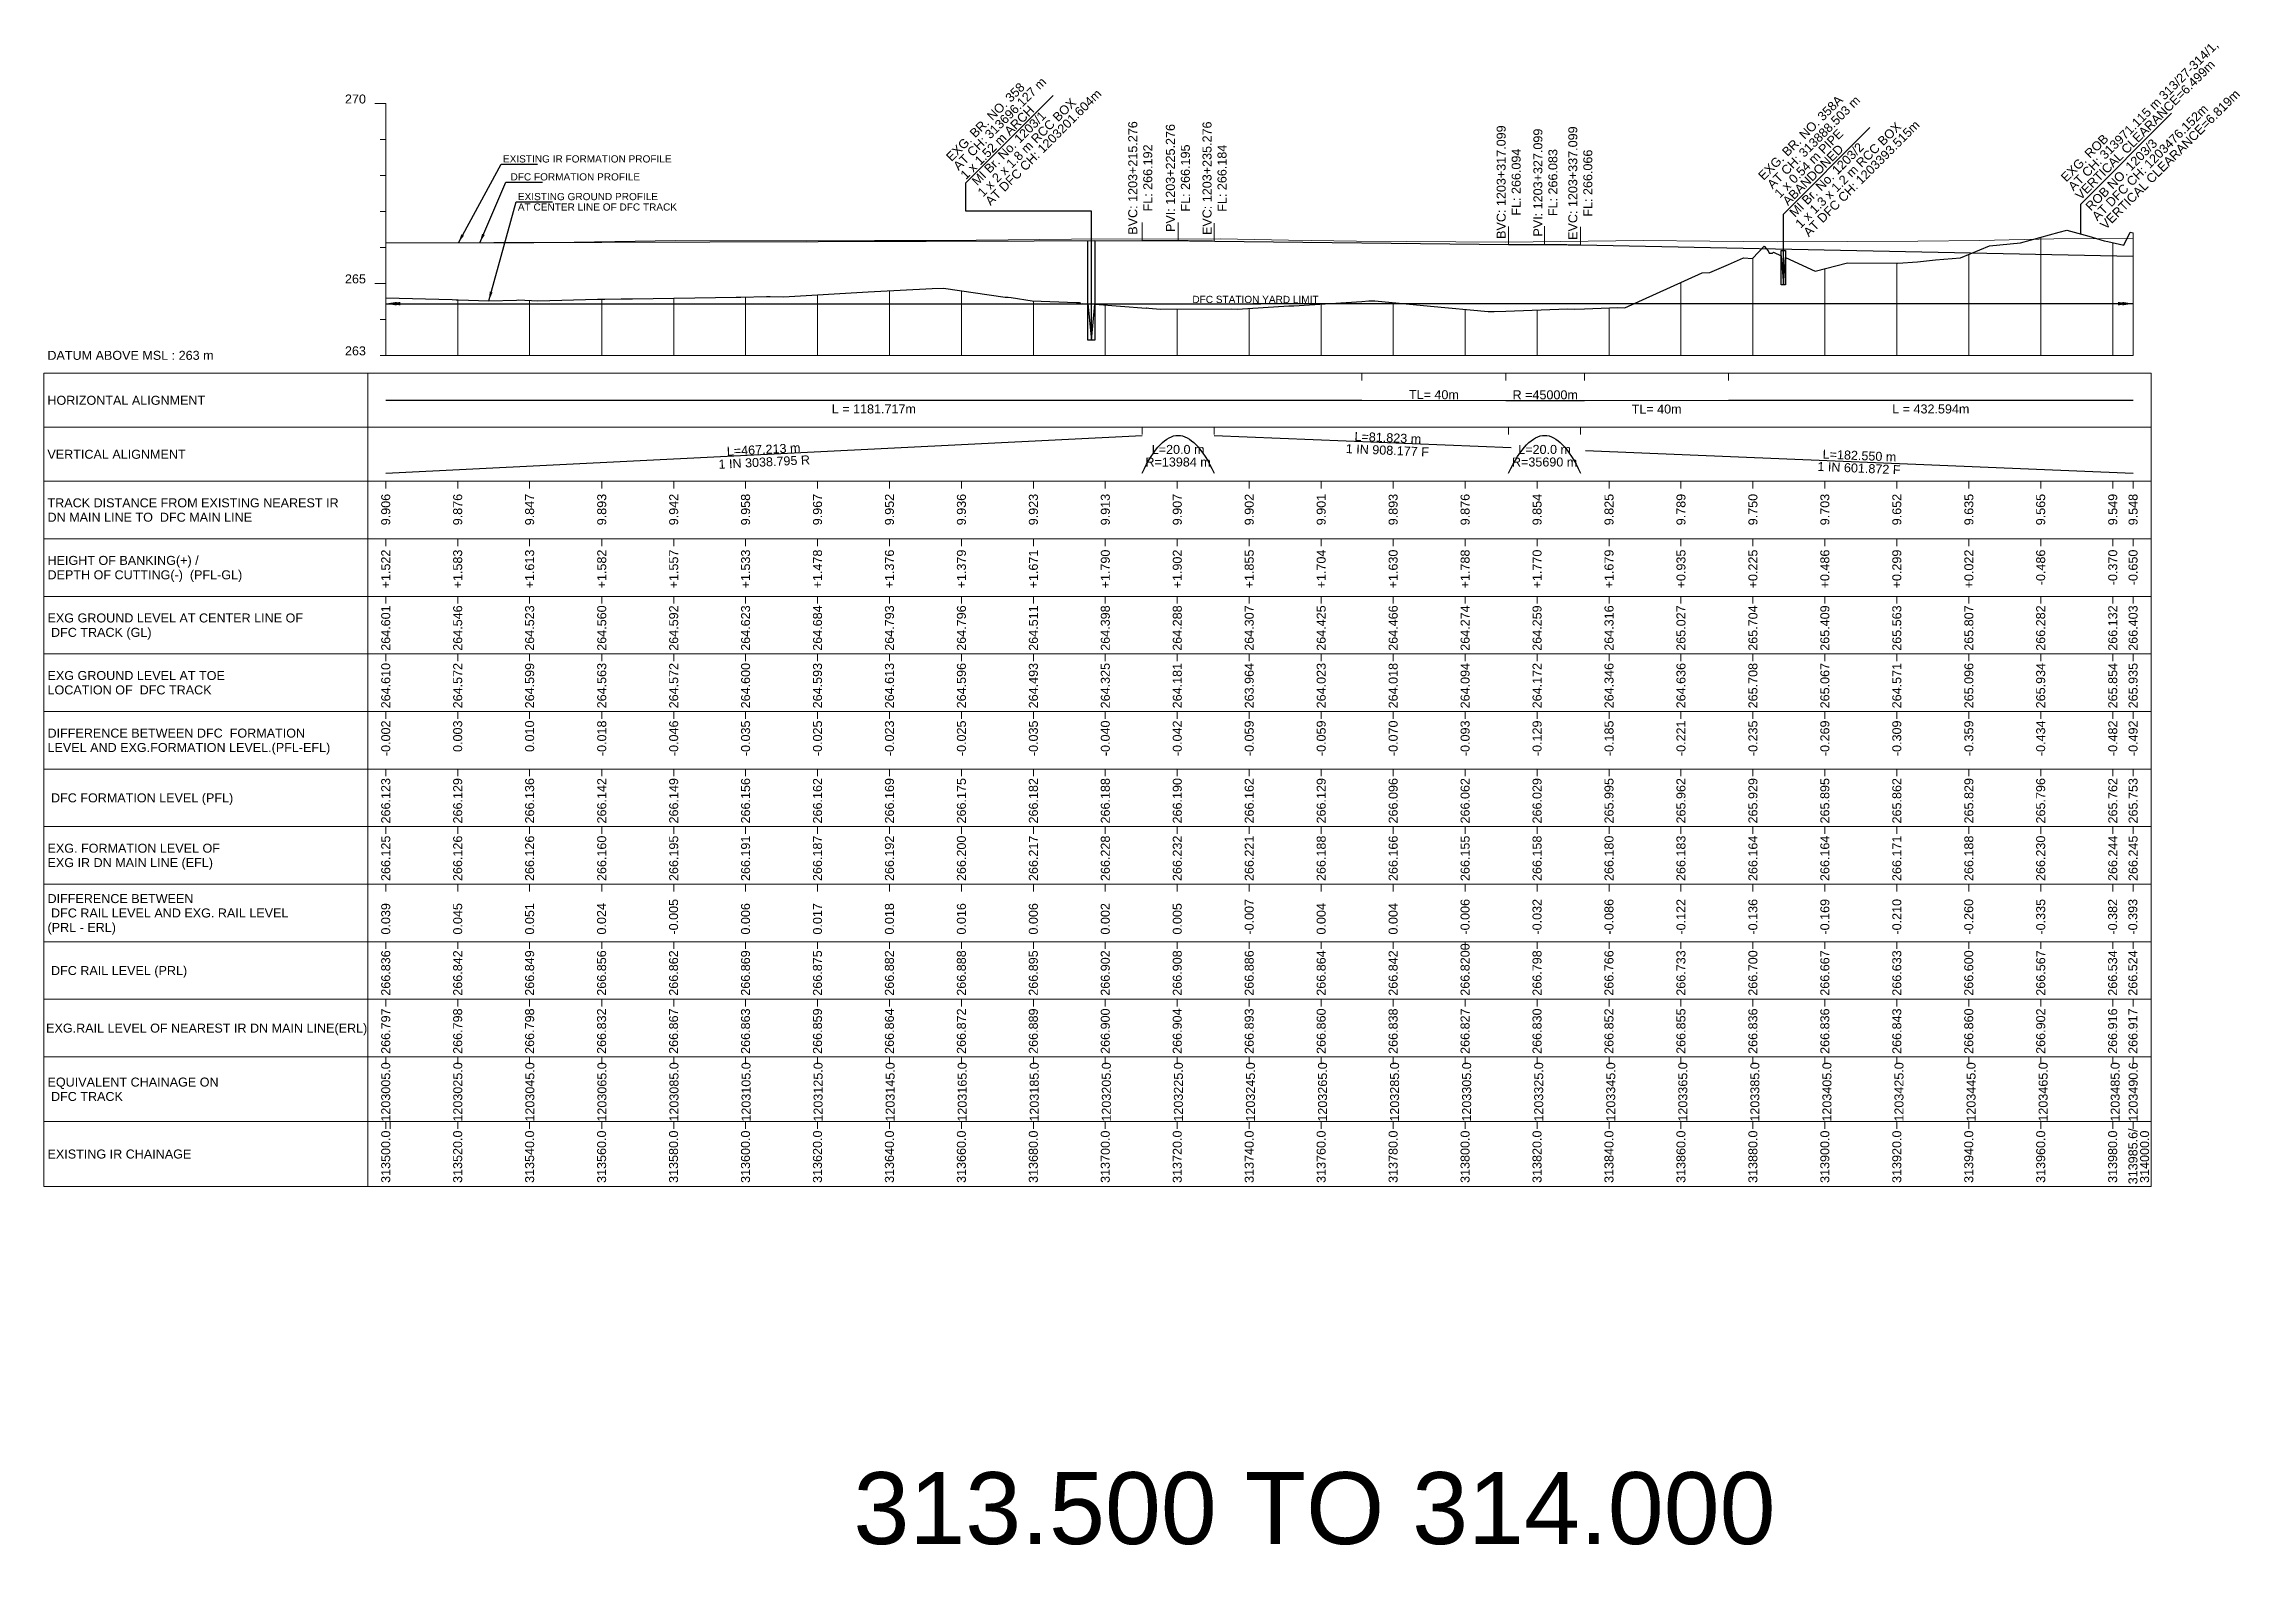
# Model space of a CAD drawing. Header units: metres. Extents: x 26905 to 33492, y -12340 to -11884.
# Drawn here: x 30905 to 31515, y -12340 to -11913 of the extents above; entities that cross this region are included whole.
import ezdxf
from ezdxf.enums import TextEntityAlignment as Align

# ---------------------------------------------------------------- set-up
doc = ezdxf.new("R2010")
doc.units = ezdxf.units.M
doc.header["$MEASUREMENT"] = 0
doc.layers.get('0').update_dxf_attribs({"lineweight": 0})
for name, color, linetype, lineweight in [('C-PROF-LABL-DG', 1, 'Continuous', 25), ('LS BRIDGE INDICATION', 10, 'Continuous', 30), ('LS BVC-PVI-EVC TEXT', 10, 'Continuous', 0), ('LS CUT FILL', 10, 'Continuous', 0), ('LS DATUM', 7, 'Continuous', 0), ('LS DATUM X', 7, 'Continuous', 0), ('LS DATUM Y', 7, 'Continuous', 0), ('LS DIFF. EXG.RL & PRO. RL', 10, 'Continuous', 0), ('LS DIFF. PFL & EFL', 10, 'Continuous', 0), ('LS EXG GL', 7, 'Continuous', 0), ('LS EXG IR CH', 7, 'Continuous', 0), ('LS EXG RL', 7, 'Continuous', 0), ('LS EXG. FL', 7, 'Continuous', 0), ('LS EXG. GL', 7, 'Continuous', 0), ('LS EXG. GL AT PRO. TOE', 7, 'Continuous', 0), ('LS EXG. IR CH', 7, 'Continuous', 0), ('LS EXG. RL', 7, 'Continuous', 0), ('LS FRAME', 7, 'Continuous', 0), ('LS PFL-EFL', 10, 'Continuous', 0), ('LS PRL-ERL', 10, 'Continuous', 0), ('LS PRO FL', 10, 'Continuous', 0), ('LS PRO. CUT & FILL', 10, 'Continuous', 0), ('LS PRO. DFCC CH', 10, 'Continuous', 0), ('LS PRO. FL', 10, 'Continuous', 0), ('LS PRO. RL', 10, 'Continuous', 0), ('LS PROFILE EXG FL', 7, 'Continuous', 25), ('LS PROFILE EXG GL', 7, 'Continuous', 30), ('LS PROFILE PRO FL', 1, 'Continuous', 30), ('LS TICKS', 7, 'Continuous', 0), ('LS TRACK CENTER', 10, 'Continuous', 0), ("LS TRACK CENTER's", 10, 'Continuous', 0), ('Profile Grid', 7, 'Continuous', 0)]:
    doc.layers.add(name, color=color, linetype=linetype, lineweight=lineweight)
for name, color, linetype in [("LS BRIDGE'S", 7, 'Continuous'), ('LS HORIZONTAL ALIGNMENT', 10, 'Continuous'), ("LS LC'S", 7, 'Continuous'), ('LS VERTICAL ALIGNMENT', 10, 'Continuous'), ('ref text', 3, 'Continuous'), ('STATION YARD LIMIT IN LS', 7, 'Continuous')]:
    doc.layers.add(name, color=color, linetype=linetype)
doc.styles.add('Arial', font='arial.ttf')
doc.styles.get("Standard").update_dxf_attribs({"font": 'arial.ttf'})
doc.styles.add('Style-Arial', font='arial.ttf')
doc.styles.add('StyleArial', font='arial.ttf')
doc.dimstyles.get("Standard").update_dxf_attribs({"dimtxt": 0.18, "dimasz": 0.18, "dimexe": 0.18, "dimexo": 0.0625, "dimgap": 0.09, "dimtad": 0, "dimtih": 1, "dimtoh": 1, "dimdec": 4, "dimzin": 0, "dimdsep": 46, "dimtxsty": 'Standard', "dimcen": 0.09, "dimadec": 0, "dimazin": 0, "dimtfac": 1, "dimtdec": 4, "dimtofl": 0, "dimtmove": 0, "dimatfit": 3, "dimfxl": 1, "dimtolj": 1, "dimtzin": 0, "dimarcsym": 0})

msp = doc.modelspace()

# ---------------------------------------------------------------- texts
at = {"layer": 'C-PROF-LABL-DG', "color": 1, "linetype": 'Continuous', "lineweight": 25, "char_height": 2.5, "attachment_point": 5, "rotation": 90, "style": 'Arial'}
for s, insert in [('BVC: 1203+215.276\\PFL: 266.192', (31209.74, -11950.7)), ('PVI: 1203+225.276\\PFL: 266.195', (31220.19, -11950.71)), ('EVC: 1203+235.276\\PFL: 266.184', (31230.38, -11950.78)), ('BVC: 1203+317.099\\PFL: 266.094', (31312.13, -11951.86)), ('PVI: 1203+327.099\\PFL: 266.083', (31322.34, -11951.99)), ('EVC: 1203+337.099\\PFL: 266.066', (31332.05, -11952.14))]:
    msp.add_mtext(s, dxfattribs=dict(at, insert=insert))
at = {"layer": "LS BRIDGE'S"}
for s, p in [('EXG. BR. NO. 358', (31157.25, -11946.31)), ('AT CH: 313696.127 m', (31159.25, -11948.81)), ('1 x 1.52 m ARCH', (31161.25, -11951.31)), ('EXG. BR. NO. 358A ', (31383, -11951.5)), ('AT CH: 313888.503 m', (31385.49, -11953.93)), ('1 x 0.54 m PIPE', (31387.49, -11956.43)), ('ABANDONED', (31389.78, -11958.56))]:
    msp.add_text(s, height=2.5, rotation=45, dxfattribs=at).set_placement(p)
at = {"layer": "LS BRIDGE'S", "color": 10}
for s, p in [('AT DFC CH: 1203201.604m', (31168.15, -11958.57)), (' MI Br. No. 1203/1', (31163.73, -11953.72)), ('1 x 2 x 1.8 m RCC BOX', (31166.03, -11956.12)), ('1 x 1.3 x 1.2 m RCC BOX', (31393.3, -11964.85)), ('AT DFC CH: 1203393.515m', (31395.56, -11967.23)), (' MI Br. No. 1203/2', (31391, -11962.45))]:
    msp.add_text(s, height=2.5, rotation=45, dxfattribs=at).set_placement(p)
at = {"layer": 'LS CUT FILL', "style": 'Style-Arial'}
for s, p in [('+1.522', (31000, -12054)), ('+1.583', (31020, -12054)), ('+1.613', (31040, -12054)), ('+1.582', (31060.04, -12054)), ('+1.557', (31080.04, -12054)), ('+1.533', (31100.02, -12054)), ('+1.478', (31120.01, -12054)), ('+1.376', (31140.01, -12054)), ('+1.379', (31160.01, -12054)), ('+1.671', (31180.01, -12054)), ('+1.790', (31200.01, -12054)), ('+1.902', (31220.01, -12054)), ('+1.855', (31240.01, -12054)), ('+1.704', (31260.01, -12054)), ('+1.630', (31280.01, -12054)), ('+1.788', (31300.01, -12054)), ('+1.770', (31320.01, -12054)), ('+1.679', (31340.01, -12054)), ('+0.935', (31360.01, -12054)), ('+0.225', (31380.01, -12054)), ('+0.486', (31400, -12054)), ('+0.299', (31420, -12054)), ('+0.022', (31440.03, -12054)), ('-0.486', (31459.99, -12054)), ('-0.370', (31480.03, -12054)), ('-0.650', (31485.67, -12054))]:
    msp.add_text(s, height=2.5, rotation=90, dxfattribs=at).set_placement(p, align=Align.MIDDLE_RIGHT)
at = {"layer": 'LS DATUM', "color": 7, "style": 'StyleArial'}
msp.add_text('DATUM ABOVE MSL : 263 m', height=2.5, rotation=0.00003, dxfattribs=at).set_placement((30905.97, -12000), align=Align.MIDDLE_LEFT)
at = {"layer": 'LS DATUM Y', "color": 7, "lineweight": 0, "style": 'Style-Arial'}
for s, p in [('270', (30994.5, -11930)), ('270', (30994.5, -11930)), ('265', (30994.5, -11980)), ('263', (30994.5, -12000))]:
    msp.add_text(s, height=2.5, dxfattribs=at).set_placement(p, align=Align.RIGHT)
at = {"layer": 'LS DIFF. EXG.RL & PRO. RL', "color": 10, "style": 'StyleArial'}
for s, p in [('DIFFERENCE BETWEEN ', (30906, -12151)), ('(PRL - ERL)', (30906, -12159)), (' DFC RAIL LEVEL AND EXG. RAIL LEVEL ', (30906, -12155))]:
    msp.add_text(s, height=2.5, rotation=0.00003, dxfattribs=at).set_placement(p, align=Align.MIDDLE_LEFT)
at = {"layer": 'LS DIFF. PFL & EFL', "color": 10, "style": 'StyleArial'}
for s, p in [('DIFFERENCE BETWEEN DFC  FORMATION ', (30906, -12105)), ('LEVEL AND EXG.FORMATION LEVEL.(PFL-EFL)', (30906, -12109))]:
    msp.add_text(s, height=2.5, rotation=0.00003, dxfattribs=at).set_placement(p, align=Align.MIDDLE_LEFT)
at = {"layer": 'LS EXG GL', "style": 'Style-Arial'}
for s, p in [('264.601', (31000, -12069.5)), ('264.546', (31020, -12069.5)), ('264.523', (31040, -12069.5)), ('264.560', (31060.04, -12069.5)), ('264.592', (31080.04, -12069.5)), ('264.623', (31100.02, -12069.5)), ('264.684', (31120.01, -12069.5)), ('264.793', (31140.01, -12069.5)), ('264.796', (31160.01, -12069.5)), ('264.511', (31180.01, -12069.5)), ('264.398', (31200.01, -12069.5)), ('264.288', (31220.01, -12069.5)), ('264.307', (31240.01, -12069.5)), ('264.425', (31260.01, -12069.5)), ('264.466', (31280.01, -12069.5)), ('264.274', (31300.01, -12069.5)), ('264.259', (31320.01, -12069.5)), ('264.316', (31340.01, -12069.5)), ('265.027', (31360.01, -12069.5)), ('265.704', (31380.01, -12069.5)), ('265.409', (31400, -12069.5)), ('265.563', (31420, -12069.5)), ('265.807', (31440.03, -12069.5)), ('266.282', (31459.99, -12069.5)), ('266.132', (31480.03, -12069.5)), ('266.403', (31485.67, -12069.5))]:
    msp.add_text(s, height=2.5, rotation=90, dxfattribs=at).set_placement(p, align=Align.MIDDLE_RIGHT)
at = {"layer": 'LS EXG IR CH', "lineweight": 0, "style": 'Style-Arial'}
for s, p in [('313500.0', (31000, -12215.47)), ('313520.0', (31020, -12215.47)), ('313540.0', (31040, -12215.47)), ('313560.0', (31060, -12215.47)), ('313580.0', (31080, -12215.47)), ('313600.0', (31100, -12215.47)), ('313620.0', (31120, -12215.47)), ('313640.0', (31140, -12215.47)), ('313660.0', (31160, -12215.47)), ('313680.0', (31180, -12215.47)), ('313700.0', (31200, -12215.47)), ('313720.0', (31220, -12215.47)), ('313740.0', (31240, -12215.47)), ('313760.0', (31260, -12215.47)), ('313780.0', (31280, -12215.47)), ('313800.0', (31300, -12215.47)), ('313820.0', (31320, -12215.47)), ('313840.0', (31340, -12215.47)), ('313860.0', (31360, -12215.47)), ('313880.0', (31380, -12215.47)), ('313900.0', (31400, -12215.47)), ('313920.0', (31420, -12215.47)), ('313940.0', (31440, -12215.47)), ('313960.0', (31460, -12215.47)), ('313980.0', (31480, -12215.47)), ('313985.6/', (31485.64, -12214.88)), ('314000.0', (31488.87, -12215.47))]:
    msp.add_text(s, height=2.5, rotation=90, dxfattribs=at).set_placement(p, align=Align.MIDDLE_RIGHT)
at = {"layer": 'LS EXG RL', "style": 'Style-Arial'}
for s, p in [('266.797', (31000, -12181.54)), ('266.798', (31020, -12181.54)), ('266.798', (31040, -12181.54)), ('266.832', (31060, -12181.54)), ('266.867', (31080, -12181.54)), ('266.863', (31100, -12181.54)), ('266.859', (31120, -12181.54)), ('266.864', (31140, -12181.54)), ('266.872', (31160, -12181.54)), ('266.889', (31180, -12181.54)), ('266.900', (31200, -12181.54)), ('266.904', (31220, -12181.54)), ('266.893', (31240, -12181.54)), ('266.860', (31260, -12181.54)), ('266.838', (31280, -12181.54)), ('266.827', (31300, -12181.54)), ('266.830', (31320, -12181.54)), ('266.852', (31340, -12181.54)), ('266.855', (31360, -12181.54)), ('266.836', (31380, -12181.54)), ('266.836', (31400, -12181.54)), ('266.843', (31420, -12181.54)), ('266.860', (31440, -12181.54)), ('266.902', (31460, -12181.54)), ('266.916', (31480, -12181.54)), ('266.917', (31485.64, -12181.54))]:
    msp.add_text(s, height=2.5, rotation=90, dxfattribs=at).set_placement(p, align=Align.MIDDLE_RIGHT)
at = {"layer": 'LS EXG. FL'}
for s, p in [('266.125', (31000, -12133.5)), ('266.126', (31020, -12133.5)), ('266.126', (31040, -12133.5)), ('266.160', (31060.04, -12133.5)), ('266.195', (31080.04, -12133.5)), ('266.191', (31100.02, -12133.5)), ('266.187', (31120.01, -12133.5)), ('266.192', (31140.01, -12133.5)), ('266.200', (31160.01, -12133.5)), ('266.217', (31180.01, -12133.5)), ('266.228', (31200.01, -12133.5)), ('266.232', (31220.01, -12133.5)), ('266.221', (31240.01, -12133.5)), ('266.188', (31260.01, -12133.5)), ('266.166', (31280.01, -12133.5)), ('266.155', (31300.01, -12133.5)), ('266.158', (31320.01, -12133.5)), ('266.180', (31340.01, -12133.5)), ('266.183', (31360.01, -12133.5)), ('266.164', (31380.01, -12133.5)), ('266.164', (31400, -12133.5)), ('266.171', (31420, -12133.5)), ('266.188', (31440.03, -12133.5)), ('266.230', (31459.99, -12133.5)), ('266.244', (31480.03, -12133.5)), ('266.245', (31485.67, -12133.5))]:
    msp.add_text(s, height=2.5, rotation=90, dxfattribs=at).set_placement(p, align=Align.MIDDLE_RIGHT)
at = {"layer": 'LS EXG. FL', "style": 'StyleArial'}
for s, p in [('EXG. FORMATION LEVEL OF', (30906, -12137)), ('EXG IR DN MAIN LINE (EFL)', (30906, -12141))]:
    msp.add_text(s, height=2.5, rotation=0.00003, dxfattribs=at).set_placement(p, align=Align.MIDDLE_LEFT)
at = {"layer": 'LS EXG. GL', "color": 7, "style": 'StyleArial'}
for s, p in [('EXG GROUND LEVEL AT CENTER LINE OF ', (30906, -12073)), (' DFC TRACK (GL)', (30906, -12077))]:
    msp.add_text(s, height=2.5, rotation=0.00003, dxfattribs=at).set_placement(p, align=Align.MIDDLE_LEFT)
at = {"layer": 'LS EXG. GL AT PRO. TOE'}
for s, p in [('264.610', (31000, -12085.5)), ('264.572', (31020, -12085.5)), ('264.599', (31040, -12085.5)), ('264.563', (31060.04, -12085.5)), ('264.572', (31080.04, -12085.5)), ('264.600', (31100.02, -12085.5)), ('264.593', (31120.01, -12085.5)), ('264.613', (31140.01, -12085.5)), ('264.596', (31160.01, -12085.5)), ('264.493', (31180.01, -12085.5)), ('264.325', (31200.01, -12085.5)), ('264.181', (31220.01, -12085.5)), ('263.964', (31240.01, -12085.5)), ('264.023', (31260.01, -12085.5)), ('264.018', (31280.01, -12085.5)), ('264.094', (31300.01, -12085.5)), ('264.172', (31320.01, -12085.5)), ('264.346', (31340.01, -12085.5)), ('264.636', (31360.01, -12085.5)), ('265.708', (31380.01, -12085.5)), ('265.067', (31400, -12085.5)), ('264.571', (31420, -12085.5)), ('265.096', (31440.03, -12085.5)), ('265.934', (31459.99, -12085.5)), ('265.854', (31480.03, -12085.5)), ('265.935', (31485.67, -12085.5))]:
    msp.add_text(s, height=2.5, rotation=90, dxfattribs=at).set_placement(p, align=Align.MIDDLE_RIGHT)
at = {"layer": 'LS EXG. GL AT PRO. TOE', "color": 7, "style": 'StyleArial'}
for s, p in [('EXG GROUND LEVEL AT TOE', (30906, -12089)), ('LOCATION OF  DFC TRACK', (30906, -12093))]:
    msp.add_text(s, height=2.5, rotation=0.00003, dxfattribs=at).set_placement(p, align=Align.MIDDLE_LEFT)
at = {"layer": 'LS EXG. IR CH', "style": 'StyleArial'}
msp.add_text('EXISTING IR CHAINAGE', height=2.5, rotation=0.00003, dxfattribs=at).set_placement((30906, -12222), align=Align.MIDDLE_LEFT)
at = {"layer": 'LS EXG. RL', "style": 'StyleArial'}
msp.add_text('EXG.RAIL LEVEL OF NEAREST IR DN MAIN LINE(ERL)', height=2.5, rotation=0.00003, dxfattribs=at).set_placement((30905.61, -12187), align=Align.MIDDLE_LEFT)
at = {"layer": 'LS HORIZONTAL ALIGNMENT', "style": 'StyleArial'}
msp.add_text('HORIZONTAL ALIGNMENT', height=2.5, rotation=0.00003, dxfattribs=at).set_placement((30905.97, -12012.5), align=Align.MIDDLE_LEFT)
at = {"layer": 'LS HORIZONTAL ALIGNMENT', "char_height": 2.5, "attachment_point": 5, "line_spacing_factor": 0.6, "style": 'Style-Arial'}
for insert, rotation in [((31291.34, -12010.95), 359.89973), ((31353.24, -12014.95), 0.10027)]:
    msp.add_mtext('TL= 40m', dxfattribs=dict(at, insert=insert, rotation=rotation))
for s, insert in [('R =45000m', (31322.28, -12010.99)), ('L = 1181.717m', (31135.67, -12014.92)), ('L = 432.594m', (31429.45, -12014.92))]:
    msp.add_mtext(s, dxfattribs=dict(at, insert=insert))
at = {"layer": "LS LC'S"}
for s, p in [('AT CH: 313971.115 m 313/27-314/1,', (31469.12, -11954.48)), ('VERTICAL CLEARANCE=6.499m', (31471.12, -11956.98)), ('EXG. ROB ', (31467.12, -11951.98))]:
    msp.add_text(s, height=2.5, rotation=45, dxfattribs=at).set_placement(p)
at = {"layer": "LS LC'S", "color": 10}
for s, p in [('VERTICAL CLEARANCE=6.819m', (31478.04, -11965.18)), ('AT DFC CH: 1203476.152m', (31475.74, -11962.78)), ('ROB NO. 1203/3', (31473.96, -11960.02))]:
    msp.add_text(s, height=2.5, rotation=45, dxfattribs=at).set_placement(p)
at = {"layer": 'LS PFL-EFL'}
for s, p in [('-0.002', (31000, -12101.5)), ('0.003', (31020, -12101.5)), ('0.010', (31040, -12101.5)), ('-0.018', (31060.04, -12101.5)), ('-0.046', (31080.04, -12101.5)), ('-0.035', (31100.02, -12101.5)), ('-0.025', (31120.01, -12101.5)), ('-0.023', (31140.01, -12101.5)), ('-0.025', (31160.01, -12101.5)), ('-0.035', (31180.01, -12101.5)), ('-0.040', (31200.01, -12101.5)), ('-0.042', (31220.01, -12101.5)), ('-0.059', (31240.01, -12101.5)), ('-0.059', (31260.01, -12101.5)), ('-0.070', (31280.01, -12101.5)), ('-0.093', (31300.01, -12101.5)), ('-0.129', (31320.01, -12101.5)), ('-0.185', (31340.01, -12101.5)), ('-0.221', (31360.01, -12101.5)), ('-0.235', (31380.01, -12101.5)), ('-0.269', (31400, -12101.5)), ('-0.309', (31420, -12101.5)), ('-0.359', (31440.03, -12101.5)), ('-0.434', (31459.99, -12101.5)), ('-0.482', (31480.03, -12101.5)), ('-0.492', (31485.67, -12101.5))]:
    msp.add_text(s, height=2.5, rotation=90, dxfattribs=at).set_placement(p, align=Align.MIDDLE_RIGHT)
at = {"layer": 'LS PRL-ERL'}
for s, p in [('0.039', (31001.25, -12161)), ('0.045', (31021.25, -12161)), ('0.051', (31041.25, -12161)), ('0.024', (31061.25, -12161)), ('-0.005', (31081.25, -12161)), ('0.006', (31101.25, -12161)), ('0.017', (31121.25, -12161)), ('0.018', (31141.25, -12161)), ('0.016', (31161.25, -12161)), ('0.006', (31181.25, -12161)), ('0.002', (31201.25, -12161)), ('0.005', (31221.25, -12161)), ('-0.007', (31241.25, -12161)), ('0.004', (31261.25, -12161)), ('0.004', (31281.25, -12161)), ('-0.006', (31301.25, -12161)), ('-0.032', (31321.25, -12161)), ('-0.086', (31341.25, -12161)), ('-0.122', (31361.25, -12161)), ('-0.136', (31381.25, -12161)), ('-0.169', (31401.25, -12161)), ('-0.210', (31421.25, -12161)), ('-0.260', (31441.25, -12161)), ('-0.335', (31461.25, -12161)), ('-0.382', (31481.25, -12161)), ('-0.393', (31486.85, -12161))]:
    msp.add_text(s, height=2.5, rotation=90, dxfattribs=at).set_placement(p)
at = {"layer": 'LS PRO FL', "style": 'Style-Arial'}
for s, p in [('266.123', (31000, -12117.5)), ('266.129', (31020, -12117.5)), ('266.136', (31040, -12117.5)), ('266.142', (31060.04, -12117.5)), ('266.149', (31080.04, -12117.5)), ('266.156', (31100.02, -12117.5)), ('266.162', (31120.01, -12117.5)), ('266.169', (31140.01, -12117.5)), ('266.175', (31160.01, -12117.5)), ('266.182', (31180.01, -12117.5)), ('266.188', (31200.01, -12117.5)), ('266.190', (31220.01, -12117.5)), ('266.162', (31240.01, -12117.5)), ('266.129', (31260.01, -12117.5)), ('266.096', (31280.01, -12117.5)), ('266.062', (31300.01, -12117.5)), ('266.029', (31320.01, -12117.5)), ('265.995', (31340.01, -12117.5)), ('265.962', (31360.01, -12117.5)), ('265.929', (31380.01, -12117.5)), ('265.895', (31400, -12117.5)), ('265.862', (31420, -12117.5)), ('265.829', (31440.03, -12117.5)), ('265.796', (31459.99, -12117.5)), ('265.762', (31480.03, -12117.5)), ('265.753', (31485.67, -12117.5))]:
    msp.add_text(s, height=2.5, rotation=90, dxfattribs=at).set_placement(p, align=Align.MIDDLE_RIGHT)
at = {"layer": 'LS PRO. CUT & FILL', "color": 10, "style": 'StyleArial'}
for s, p in [('HEIGHT OF BANKING(+) /', (30906, -12057)), ('DEPTH OF CUTTING(-)  (PFL-GL)', (30906, -12061))]:
    msp.add_text(s, height=2.5, rotation=0.00003, dxfattribs=at).set_placement(p, align=Align.MIDDLE_LEFT)
at = {"layer": 'LS PRO. DFCC CH', "color": 10, "style": 'Style-Arial'}
for s, p in [('EQUIVALENT CHAINAGE ON ', (30906, -12202)), (' DFC TRACK', (30906, -12206))]:
    msp.add_text(s, height=2.5, rotation=0.00003, dxfattribs=at).set_placement(p, align=Align.MIDDLE_LEFT)
at = {"layer": 'LS PRO. DFCC CH'}
for s, p in [('1203005.0', (31001.25, -12213)), ('1203025.0', (31021.28, -12213)), ('1203045.0', (31041.31, -12213)), ('1203065.0', (31061.34, -12213)), ('1203085.0', (31081.37, -12213)), ('1203105.0', (31101.4, -12213)), ('1203125.0', (31121.42, -12213)), ('1203145.0', (31141.45, -12213)), ('1203165.0', (31161.48, -12213)), ('1203185.0', (31181.51, -12213)), ('1203205.0', (31201.54, -12213)), ('1203225.0', (31221.57, -12213)), ('1203245.0', (31241.6, -12213)), ('1203265.0', (31261.63, -12213)), ('1203285.0', (31281.66, -12213)), ('1203305.0', (31301.69, -12213)), ('1203325.0', (31321.72, -12213)), ('1203345.0', (31341.74, -12213)), ('1203365.0', (31361.77, -12213)), ('1203385.0', (31381.8, -12213)), ('1203405.0', (31401.83, -12213)), ('1203425.0', (31421.86, -12213)), ('1203445.0', (31441.89, -12213)), ('1203465.0', (31461.92, -12213)), ('1203485.0', (31481.95, -12213)), ('1203490.6', (31486.95, -12213))]:
    msp.add_text(s, height=2.5, rotation=90, dxfattribs=at).set_placement(p)
at = {"layer": 'LS PRO. FL', "color": 10, "style": 'StyleArial'}
msp.add_text(' DFC FORMATION LEVEL (PFL) ', height=2.5, rotation=0.00003, dxfattribs=at).set_placement((30906, -12123), align=Align.MIDDLE_LEFT)
at = {"layer": 'LS PRO. RL'}
for s, p in [('266.836', (31001.25, -12178)), ('266.856', (31061.25, -12178)), ('266.875', (31121.25, -12178)), ('266.888', (31161.25, -12178)), ('266.895', (31181.25, -12178)), ('266.908', (31221.25, -12178)), ('266.886', (31241.25, -12178)), ('266.864', (31261.25, -12178)), ('266.8200', (31301.25, -12178)), ('266.798', (31321.25, -12178)), ('266.766', (31341.25, -12178)), ('266.733', (31361.25, -12178)), ('266.700', (31381.25, -12178)), ('266.633', (31421.25, -12178)), ('266.600', (31441.25, -12178)), ('266.534', (31481.25, -12178)), ('266.524', (31486.85, -12178)), ('266.842', (31021.25, -12178)), ('266.849', (31041.25, -12178)), ('266.862', (31081.25, -12178)), ('266.869', (31101.25, -12178)), ('266.882', (31141.25, -12178)), ('266.902', (31201.25, -12178)), ('266.842', (31281.25, -12178)), ('266.667', (31401.25, -12178)), ('266.567', (31461.25, -12178))]:
    msp.add_text(s, height=2.5, rotation=90, dxfattribs=at).set_placement(p)
at = {"layer": 'LS PRO. RL', "color": 10, "style": 'StyleArial'}
msp.add_text(' DFC RAIL LEVEL (PRL)', height=2.5, rotation=0.00003, dxfattribs=at).set_placement((30906, -12171), align=Align.MIDDLE_LEFT)
at = {"layer": 'LS PROFILE EXG FL', "color": 7, "linetype": 'Continuous', "lineweight": 0, "style": 'Style-Arial'}
msp.add_text('EXISTING IR FORMATION PROFILE', height=2, dxfattribs=at).set_placement((31032.59, -11946.4, 0))
at = {"layer": 'LS PROFILE EXG GL', "color": 7, "lineweight": 0, "style": 'Style-Arial'}
for s, p in [('AT CENTER LINE OF DFC TRACK', (31036.73, -11959.77, 0)), ('EXISTING GROUND PROFILE', (31036.73, -11956.87, 0))]:
    msp.add_text(s, height=2, dxfattribs=at).set_placement(p)
at = {"layer": 'LS PROFILE PRO FL', "style": 'Style-Arial'}
msp.add_text('  DFC FORMATION PROFILE', height=2, dxfattribs=at).set_placement((31033.14, -11951.39))
at = {"layer": 'LS TRACK CENTER'}
for s, p in [('9.906', (31000, -12038.5)), ('9.876', (31020, -12038.5)), ('9.847', (31040, -12038.5)), ('9.893', (31060.04, -12038.5)), ('9.942', (31080.04, -12038.5)), ('9.958', (31100.02, -12038.5)), ('9.967', (31120.01, -12038.5)), ('9.952', (31140.01, -12038.5)), ('9.936', (31160.01, -12038.5)), ('9.923', (31180.01, -12038.5)), ('9.913', (31200.01, -12038.5)), ('9.907', (31220.01, -12038.5)), ('9.902', (31240.01, -12038.5)), ('9.901', (31260.01, -12038.5)), ('9.893', (31280.01, -12038.5)), ('9.876', (31300.01, -12038.5)), ('9.854', (31320.01, -12038.5)), ('9.825', (31340.01, -12038.5)), ('9.789', (31360.01, -12038.5)), ('9.750', (31380.01, -12038.5)), ('9.703', (31400, -12038.5)), ('9.652', (31420, -12038.5)), ('9.635', (31440.03, -12038.5)), ('9.565', (31459.99, -12038.5)), ('9.549', (31480.03, -12038.5)), ('9.548', (31485.67, -12038.5))]:
    msp.add_text(s, height=2.5, rotation=90, dxfattribs=at).set_placement(p, align=Align.MIDDLE_RIGHT)
at = {"layer": "LS TRACK CENTER's", "color": 10, "style": 'StyleArial'}
for s, p in [('TRACK DISTANCE FROM EXISTING NEAREST IR ', (30906, -12041)), ('DN MAIN LINE TO  DFC MAIN LINE', (30906, -12045))]:
    msp.add_text(s, height=2.5, rotation=0.00003, dxfattribs=at).set_placement(p, align=Align.MIDDLE_LEFT)
at = {"layer": 'LS VERTICAL ALIGNMENT', "style": 'StyleArial'}
msp.add_text('VERTICAL ALIGNMENT', height=2.5, rotation=0.00003, dxfattribs=at).set_placement((30905.97, -12027.5), align=Align.MIDDLE_LEFT)
at = {"layer": 'LS VERTICAL ALIGNMENT', "char_height": 2.5, "attachment_point": 5, "line_spacing_factor": 0.84, "style": 'Style-Arial'}
for s, insert, rotation in [('L=467.213 m\\P1 IN 3038.795 R', (31105.12, -12027.92), 2.85913), ('L=81.823 m\\P1 IN 908.177 F', (31278.47, -12024.65), 357.64604), ('L=182.550 m\\P1 IN 601.872 F', (31409.56, -12029.62), 357.64604)]:
    msp.add_mtext(s, dxfattribs=dict(at, insert=insert, rotation=rotation))
for s, insert in [('L=20.0 m\\PR=13984 m', (31220.24, -12027.92)), ('L=20.0 m\\PR=35690 m', (31322.11, -12027.92))]:
    msp.add_mtext(s, dxfattribs=dict(at, insert=insert))
at = {"layer": 'ref text', "color": 3, "insert": (31130, -12330.71), "char_height": 20, "width": 256.3165, "attachment_point": 7, "bg_fill": 3, "box_fill_scale": 1.5, "bg_fill_color": 256, "bg_fill_transparency": 0}
msp.add_mtext('313.500 TO 314.000', dxfattribs=at)
at = {"layer": 'STATION YARD LIMIT IN LS', "color": 10, "lineweight": 15, "insert": (31241.75, -11984.47), "char_height": 2, "attachment_point": 5, "rotation": 0.00003, "line_spacing_factor": 0.84, "style": 'Style-Arial'}
msp.add_mtext('DFC STATION YARD LIMIT', dxfattribs=at)

# ---------------------------------------------------------------- linework, layer by layer
msp.add_lwpolyline([(30905, -12005), (30995, -12005)])
at = {"layer": 'LS BRIDGE INDICATION'}
for points in [[(31195.13, -11968.13), (31197.13, -11968.12), (31197.13, -11995.83), (31195.13, -11995.83)], [(31387.9, -11970.84), (31389.1, -11970.86), (31389.1, -11980.42), (31387.9, -11980.42)]]:
    msp.add_lwpolyline(points, close=True, dxfattribs=at)
at = {"layer": "LS BRIDGE'S"}
for points in [[(31196.13, -11995.83), (31196.13, -11959.89), (31161.23, -11959.89), (31161.23, -11952.02), (31185.5, -11927.75)], [(31388.5, -11980.42), (31388.5, -11960.75), (31412.55, -11936.71)]]:
    msp.add_lwpolyline(points, dxfattribs=at)
at = {"layer": 'LS BVC-PVI-EVC TEXT'}
for p, q in [((31210.24, -11968.08), (31210.24, -11963.08)), ((31220.24, -11968.05), (31220.24, -11963.05)), ((31230.24, -11968.22), (31230.24, -11963.22)), ((31312.11, -11969.15), (31312.11, -11964.15)), ((31322.11, -11969.12), (31322.11, -11964.12)), ((31332.11, -11969.29), (31332.11, -11964.29))]:
    msp.add_line(p, q, dxfattribs=at)
at = {"layer": 'LS DATUM X', "color": 7, "linetype": 'Continuous', "lineweight": 0}
msp.add_line((31000, -12000), (31485.67, -12000), dxfattribs=at)
at = {"layer": 'LS DATUM Y', "color": 7, "linetype": 'Continuous', "lineweight": 0}
for p, q in [((30997, -11930), (31000, -11930)), ((30997, -11930), (31000, -11930)), ((31000, -12000), (31000, -11930)), ((30998.5, -11940), (31000, -11940)), ((30998.5, -11950), (31000, -11950)), ((30998.5, -11960), (31000, -11960)), ((30998.5, -11970), (31000, -11970)), ((30997, -11980), (31000, -11980)), ((30998.5, -11990), (31000, -11990)), ((30998.5, -12000), (31000, -12000))]:
    msp.add_line(p, q, dxfattribs=at)
at = {"layer": 'LS FRAME'}
for points in [[(30995, -12231), (30905, -12231), (30905, -12005)], [(30995, -12020), (30905, -12020)], [(30995, -12035), (30905, -12035)], [(30995, -12051), (30905, -12051)], [(30905, -12051), (30995, -12051)], [(30995, -12067), (30905, -12067)], [(30905, -12067), (30995, -12067)], [(30995, -12083), (30905, -12083)], [(30905, -12083), (30995, -12083)], [(30995, -12099), (30905, -12099)], [(30995, -12115), (30905, -12115)], [(30905, -12115), (30995, -12115)], [(30995, -12131), (30905, -12131)], [(30905, -12131), (30995, -12131)], [(30995, -12147), (30905, -12147)], [(30905, -12147), (30995, -12147)], [(30995, -12163), (30905, -12163)], [(30905, -12163), (30995, -12163)], [(30995, -12179), (30905, -12179)], [(30995, -12195), (30905, -12195)], [(30995, -12213), (30905, -12213)]]:
    msp.add_lwpolyline(points, dxfattribs=at)
at = {"layer": 'LS FRAME', "color": 7, "linetype": 'Continuous', "lineweight": 0, "flags": 128}
for points in [[(30995, -12020), (31490.67, -12020), (31490.67, -12005), (30995, -12005), (30995, -12020)], [(30995, -12035), (31490.67, -12035), (31490.67, -12020), (30995, -12020), (30995, -12035)], [(30995, -12051), (31490.67, -12051), (31490.67, -12035), (30995, -12035), (30995, -12051)], [(30995, -12067), (31490.67, -12067), (31490.67, -12051), (30995, -12051), (30995, -12067)], [(30995, -12083), (31490.67, -12083), (31490.67, -12067), (30995, -12067), (30995, -12083)], [(30995, -12099), (31490.67, -12099), (31490.67, -12083), (30995, -12083), (30995, -12099)], [(30995, -12115), (31490.67, -12115), (31490.67, -12099), (30995, -12099), (30995, -12115)], [(30995, -12131), (31490.67, -12131), (31490.67, -12115), (30995, -12115), (30995, -12131)], [(30995, -12147), (31490.67, -12147), (31490.67, -12131), (30995, -12131), (30995, -12147)], [(30995, -12163), (31490.67, -12163), (31490.67, -12147), (30995, -12147), (30995, -12163)], [(30995, -12179), (31490.67, -12179), (31490.67, -12163), (30995, -12163), (30995, -12179)], [(30995, -12195), (31490.67, -12195), (31490.67, -12179), (30995, -12179), (30995, -12195)], [(30995, -12213), (31490.67, -12213), (31490.67, -12195), (30995, -12195), (30995, -12213)], [(30995, -12231), (31490.67, -12231), (31490.67, -12213), (30995, -12213), (30995, -12231)]]:
    msp.add_lwpolyline(points, close=True, dxfattribs=at)
at = {"layer": 'LS HORIZONTAL ALIGNMENT', "flags": 128}
msp.add_lwpolyline([(31000, -12012.5), (31271.33, -12012.5), (31271.33, -12012.5), (31311.33, -12012.57), (31311.33, -12012.57), (31333.23, -12012.57), (31333.23, -12012.57), (31373.23, -12012.5), (31373.23, -12012.5), (31485.67, -12012.5)], dxfattribs=at)
at = {"layer": "LS LC'S"}
msp.add_lwpolyline([(31471.12, -11966.3), (31471.12, -11957.98), (31496.38, -11932.72)], dxfattribs=at)
at = {"layer": 'LS PRO. DFCC CH'}
msp.add_line((31322.11, -11969.17), (31324.74, -11969.17), dxfattribs=at)
at = {"layer": 'LS PROFILE EXG FL', "lineweight": 0}
msp.add_lwpolyline([(31000, -11968.75), (31041.17, -11968.74), (31080.5, -11968.04), (31116.85, -11968.14), (31135.87, -11968.09), (31155.25, -11968.04), (31173.01, -11967.89), (31190.63, -11967.74), (31232.02, -11967.66), (31250.97, -11967.97), (31269.8, -11968.28), (31311.21, -11968.52), (31349.63, -11968.09), (31368.05, -11968.23), (31386.79, -11968.43), (31406.3, -11968.33), (31425.85, -11968.27), (31442.99, -11968.09), (31463.68, -11967.61), (31485.64, -11967.55)], dxfattribs=at)
at = {"layer": 'LS PROFILE EXG GL', "flags": 128}
msp.add_lwpolyline([(31000, -11983.99), (31018.47, -11984.52), (31019.6, -11984.55), (31019.89, -11984.53), (31020.15, -11984.54), (31028.65, -11984.81), (31036.33, -11984.64), (31036.87, -11984.61), (31042.29, -11984.89), (31042.29, -11984.89), (31042.3, -11984.89), (31058.85, -11984.39), (31060.86, -11984.4), (31065.4, -11984.29), (31065.92, -11984.29), (31067.08, -11984.27), (31068.6, -11984.25), (31097.42, -11983.81), (31098.05, -11983.8), (31098.69, -11983.79), (31105.84, -11983.68), (31106.08, -11983.69), (31106.85, -11983.69), (31106.85, -11983.69), (31110.54, -11983.71), (31110.55, -11983.71), (31134.05, -11982.35), (31135.88, -11982.3), (31151.9, -11981.4), (31155, -11981.32), (31172.15, -11983.79), (31173.02, -11983.87), (31173.81, -11983.95), (31179.68, -11984.88), (31179.68, -11984.88), (31192.03, -11985.33), (31192.36, -11985.35), (31192.64, -11985.32), (31192.88, -11985.3), (31193.07, -11985.73), (31193.31, -11985.66), (31193.64, -11985.56), (31195.13, -11985.67), (31196.13, -11995.83), (31197.13, -11985.81), (31211.4, -11986.85), (31211.54, -11986.82), (31212.11, -11986.92), (31215.28, -11987.13), (31215.28, -11987.13), (31235.22, -11987.1), (31236.79, -11987.14), (31236.79, -11987.13), (31250.98, -11986.21), (31250.98, -11986.21), (31250.98, -11986.21), (31252.45, -11986.24), (31252.45, -11986.24), (31271.33, -11985.01), (31273.24, -11984.89), (31274.92, -11984.85), (31290.44, -11986.33), (31290.44, -11986.33), (31306.39, -11987.86), (31308.09, -11987.8), (31308.09, -11987.8), (31311.33, -11987.69), (31328.47, -11987.12), (31330.31, -11987.17), (31333.23, -11987.07), (31342.5, -11986.74), (31344.41, -11986.79), (31344.41, -11986.79), (31365.87, -11977.08), (31368.06, -11977.01), (31368.06, -11977.01), (31373.23, -11974.72), (31377.4, -11972.87), (31379.88, -11973.1), (31383.15, -11969.67), (31384.26, -11970.91), (31384.57, -11971.62), (31385.04, -11971.59), (31385.48, -11971.57), (31385.73, -11971.31), (31387.9, -11972.3), (31388.5, -11980.42), (31389.1, -11972.84), (31397.35, -11976.59), (31406.31, -11974.32), (31420.29, -11974.37), (31425.8, -11973.99), (31430.77, -11973.46), (31430.77, -11973.46), (31437.7, -11972.88), (31445.74, -11969.57), (31454.34, -11968.75), (31465.14, -11965.76), (31467.22, -11965.21), (31473.36, -11966.92), (31477.63, -11968.16), (31478.65, -11968.37), (31478.65, -11968.37), (31483.1, -11969.37), (31484.84, -11965.8), (31485.67, -11965.97)], dxfattribs=at)
at = {"layer": 'LS PROFILE PRO FL', "flags": 128}
for points in [[(31000, -11968.77), (31210.24, -11968.08)], [(31210.24, -11968.08), (31210.67, -11968.08), (31211.09, -11968.08), (31211.52, -11968.08), (31211.94, -11968.08), (31212.37, -11968.08), (31212.79, -11968.08), (31213.22, -11968.08), (31213.65, -11968.08), (31214.07, -11968.08), (31214.5, -11968.08), (31214.92, -11968.08), (31215.35, -11968.08), (31215.77, -11968.08), (31216.2, -11968.08), (31216.62, -11968.08), (31217.05, -11968.08), (31217.48, -11968.08), (31217.9, -11968.09), (31218.33, -11968.09), (31218.75, -11968.09), (31219.18, -11968.09), (31219.6, -11968.09), (31220.03, -11968.1), (31220.45, -11968.1), (31220.88, -11968.1), (31221.3, -11968.11), (31221.73, -11968.11), (31222.16, -11968.11), (31222.58, -11968.12), (31223.01, -11968.12), (31223.43, -11968.13), (31223.86, -11968.13), (31224.28, -11968.13), (31224.71, -11968.14), (31225.13, -11968.14), (31225.56, -11968.15), (31225.99, -11968.15), (31226.41, -11968.16), (31226.84, -11968.16), (31227.26, -11968.17), (31227.69, -11968.18), (31228.11, -11968.18), (31228.54, -11968.19), (31228.96, -11968.2), (31229.39, -11968.2), (31229.82, -11968.21), (31230.24, -11968.22)], [(31230.48, -11968.22), (31312.11, -11969.15)], [(31312.11, -11969.15), (31312.53, -11969.15), (31312.96, -11969.15), (31313.38, -11969.15), (31313.81, -11969.15), (31314.23, -11969.15), (31314.66, -11969.15), (31315.09, -11969.15), (31315.51, -11969.15), (31315.94, -11969.15), (31316.36, -11969.15), (31316.79, -11969.15), (31317.21, -11969.15), (31317.64, -11969.15), (31318.06, -11969.15), (31318.49, -11969.15), (31318.92, -11969.15), (31319.34, -11969.16), (31319.77, -11969.16), (31320.19, -11969.16), (31320.62, -11969.16), (31321.04, -11969.16), (31321.47, -11969.17), (31321.89, -11969.17), (31322.32, -11969.17), (31322.75, -11969.17), (31323.17, -11969.18), (31323.6, -11969.18), (31324.02, -11969.18), (31324.45, -11969.19), (31324.87, -11969.19), (31325.3, -11969.2), (31325.72, -11969.2), (31326.15, -11969.21), (31326.58, -11969.21), (31327, -11969.21), (31327.43, -11969.22), (31327.85, -11969.22), (31328.28, -11969.23), (31328.7, -11969.24), (31329.13, -11969.24), (31329.55, -11969.25), (31329.98, -11969.25), (31330.4, -11969.26), (31330.83, -11969.27), (31331.26, -11969.27), (31331.68, -11969.28), (31332.11, -11969.29)], [(31332.11, -11969.29), (31485.67, -11972.47)]]:
    msp.add_lwpolyline(points, dxfattribs=at)
at = {"layer": 'LS TICKS', "color": 7, "linetype": 'Continuous', "lineweight": 0, "flags": 128}
for points in [[(31271.33, -12007), (31271.33, -12005)], [(31311.33, -12007), (31311.33, -12005)], [(31333.23, -12007), (31333.23, -12005)], [(31373.23, -12007), (31373.23, -12005)], [(31210.24, -12022), (31210.24, -12020)], [(31230.24, -12022), (31230.24, -12020)], [(31312.11, -12022), (31312.11, -12020)], [(31332.11, -12022), (31332.11, -12020)], [(31000, -12037), (31000, -12035)], [(31020, -12037), (31020, -12035)], [(31040, -12037), (31040, -12035)], [(31060.04, -12037), (31060.04, -12035)], [(31080.04, -12037), (31080.04, -12035)], [(31100.02, -12037), (31100.02, -12035)], [(31120.01, -12037), (31120.01, -12035)], [(31140.01, -12037), (31140.01, -12035)], [(31160.01, -12037), (31160.01, -12035)], [(31180.01, -12037), (31180.01, -12035)], [(31200.01, -12037), (31200.01, -12035)], [(31220.01, -12037), (31220.01, -12035)], [(31240.01, -12037), (31240.01, -12035)], [(31260.01, -12037), (31260.01, -12035)], [(31280.01, -12037), (31280.01, -12035)], [(31300.01, -12037), (31300.01, -12035)], [(31320.01, -12037), (31320.01, -12035)], [(31340.01, -12037), (31340.01, -12035)], [(31360.01, -12037), (31360.01, -12035)], [(31380.01, -12037), (31380.01, -12035)], [(31400, -12037), (31400, -12035)], [(31420, -12037), (31420, -12035)], [(31440.03, -12037), (31440.03, -12035)], [(31459.99, -12037), (31459.99, -12035)], [(31480.03, -12037), (31480.03, -12035)], [(31485.67, -12037), (31485.67, -12035)], [(31000, -12053), (31000, -12051)], [(31020, -12053), (31020, -12051)], [(31040, -12053), (31040, -12051)], [(31060.04, -12053), (31060.04, -12051)], [(31080.04, -12053), (31080.04, -12051)], [(31100.02, -12053), (31100.02, -12051)], [(31120.01, -12053), (31120.01, -12051)], [(31140.01, -12053), (31140.01, -12051)], [(31160.01, -12053), (31160.01, -12051)], [(31180.01, -12053), (31180.01, -12051)], [(31200.01, -12053), (31200.01, -12051)], [(31220.01, -12053), (31220.01, -12051)], [(31240.01, -12053), (31240.01, -12051)], [(31260.01, -12053), (31260.01, -12051)], [(31280.01, -12053), (31280.01, -12051)], [(31300.01, -12053), (31300.01, -12051)], [(31320.01, -12053), (31320.01, -12051)], [(31340.01, -12053), (31340.01, -12051)], [(31360.01, -12053), (31360.01, -12051)], [(31380.01, -12053), (31380.01, -12051)], [(31400, -12053), (31400, -12051)], [(31420, -12053), (31420, -12051)], [(31440.03, -12053), (31440.03, -12051)], [(31459.99, -12053), (31459.99, -12051)], [(31480.03, -12053), (31480.03, -12051)], [(31485.67, -12053), (31485.67, -12051)], [(31000, -12069), (31000, -12067)], [(31020, -12069), (31020, -12067)], [(31040, -12069), (31040, -12067)], [(31060.04, -12069), (31060.04, -12067)], [(31080.04, -12069), (31080.04, -12067)], [(31100.02, -12069), (31100.02, -12067)], [(31120.01, -12069), (31120.01, -12067)], [(31140.01, -12069), (31140.01, -12067)], [(31160.01, -12069), (31160.01, -12067)], [(31180.01, -12069), (31180.01, -12067)], [(31200.01, -12069), (31200.01, -12067)], [(31220.01, -12069), (31220.01, -12067)], [(31240.01, -12069), (31240.01, -12067)], [(31260.01, -12069), (31260.01, -12067)], [(31280.01, -12069), (31280.01, -12067)], [(31300.01, -12069), (31300.01, -12067)], [(31320.01, -12069), (31320.01, -12067)], [(31340.01, -12069), (31340.01, -12067)], [(31360.01, -12069), (31360.01, -12067)], [(31380.01, -12069), (31380.01, -12067)], [(31400, -12069), (31400, -12067)], [(31420, -12069), (31420, -12067)], [(31440.03, -12069), (31440.03, -12067)], [(31459.99, -12069), (31459.99, -12067)], [(31480.03, -12069), (31480.03, -12067)], [(31485.67, -12069), (31485.67, -12067)], [(31000, -12085), (31000, -12083)], [(31020, -12085), (31020, -12083)], [(31040, -12085), (31040, -12083)], [(31060.04, -12085), (31060.04, -12083)], [(31080.04, -12085), (31080.04, -12083)], [(31100.02, -12085), (31100.02, -12083)], [(31120.01, -12085), (31120.01, -12083)], [(31140.01, -12085), (31140.01, -12083)], [(31160.01, -12085), (31160.01, -12083)], [(31180.01, -12085), (31180.01, -12083)], [(31200.01, -12085), (31200.01, -12083)], [(31220.01, -12085), (31220.01, -12083)], [(31240.01, -12085), (31240.01, -12083)], [(31260.01, -12085), (31260.01, -12083)], [(31280.01, -12085), (31280.01, -12083)], [(31300.01, -12085), (31300.01, -12083)], [(31320.01, -12085), (31320.01, -12083)], [(31340.01, -12085), (31340.01, -12083)], [(31360.01, -12085), (31360.01, -12083)], [(31380.01, -12085), (31380.01, -12083)], [(31400, -12085), (31400, -12083)], [(31420, -12085), (31420, -12083)], [(31440.03, -12085), (31440.03, -12083)], [(31459.99, -12085), (31459.99, -12083)], [(31480.03, -12085), (31480.03, -12083)], [(31485.67, -12085), (31485.67, -12083)], [(31000, -12101), (31000, -12099)], [(31020, -12101), (31020, -12099)], [(31040, -12101), (31040, -12099)], [(31060.04, -12101), (31060.04, -12099)], [(31080.04, -12101), (31080.04, -12099)], [(31100.02, -12101), (31100.02, -12099)], [(31120.01, -12101), (31120.01, -12099)], [(31140.01, -12101), (31140.01, -12099)], [(31160.01, -12101), (31160.01, -12099)], [(31180.01, -12101), (31180.01, -12099)], [(31200.01, -12101), (31200.01, -12099)], [(31220.01, -12101), (31220.01, -12099)], [(31240.01, -12101), (31240.01, -12099)], [(31260.01, -12101), (31260.01, -12099)], [(31280.01, -12101), (31280.01, -12099)], [(31300.01, -12101), (31300.01, -12099)], [(31320.01, -12101), (31320.01, -12099)], [(31340.01, -12101), (31340.01, -12099)], [(31360.01, -12101), (31360.01, -12099)], [(31380.01, -12101), (31380.01, -12099)], [(31400, -12101), (31400, -12099)], [(31420, -12101), (31420, -12099)], [(31440.03, -12101), (31440.03, -12099)], [(31459.99, -12101), (31459.99, -12099)], [(31480.03, -12101), (31480.03, -12099)], [(31485.67, -12101), (31485.67, -12099)], [(31000, -12117), (31000, -12115)], [(31020, -12117), (31020, -12115)], [(31040, -12117), (31040, -12115)], [(31060.04, -12117), (31060.04, -12115)], [(31080.04, -12117), (31080.04, -12115)], [(31100.02, -12117), (31100.02, -12115)], [(31120.01, -12117), (31120.01, -12115)], [(31140.01, -12117), (31140.01, -12115)], [(31160.01, -12117), (31160.01, -12115)], [(31180.01, -12117), (31180.01, -12115)], [(31200.01, -12117), (31200.01, -12115)], [(31220.01, -12117), (31220.01, -12115)], [(31240.01, -12117), (31240.01, -12115)], [(31260.01, -12117), (31260.01, -12115)], [(31280.01, -12117), (31280.01, -12115)], [(31300.01, -12117), (31300.01, -12115)], [(31320.01, -12117), (31320.01, -12115)], [(31340.01, -12117), (31340.01, -12115)], [(31360.01, -12117), (31360.01, -12115)], [(31380.01, -12117), (31380.01, -12115)], [(31400, -12117), (31400, -12115)], [(31420, -12117), (31420, -12115)], [(31440.03, -12117), (31440.03, -12115)], [(31459.99, -12117), (31459.99, -12115)], [(31480.03, -12117), (31480.03, -12115)], [(31485.67, -12117), (31485.67, -12115)], [(31000, -12133), (31000, -12131)], [(31020, -12133), (31020, -12131)], [(31040, -12133), (31040, -12131)], [(31060.04, -12133), (31060.04, -12131)], [(31080.04, -12133), (31080.04, -12131)], [(31100.02, -12133), (31100.02, -12131)], [(31120.01, -12133), (31120.01, -12131)], [(31140.01, -12133), (31140.01, -12131)], [(31160.01, -12133), (31160.01, -12131)], [(31180.01, -12133), (31180.01, -12131)], [(31200.01, -12133), (31200.01, -12131)], [(31220.01, -12133), (31220.01, -12131)], [(31240.01, -12133), (31240.01, -12131)], [(31260.01, -12133), (31260.01, -12131)], [(31280.01, -12133), (31280.01, -12131)], [(31300.01, -12133), (31300.01, -12131)], [(31320.01, -12133), (31320.01, -12131)], [(31340.01, -12133), (31340.01, -12131)], [(31360.01, -12133), (31360.01, -12131)], [(31380.01, -12133), (31380.01, -12131)], [(31400, -12133), (31400, -12131)], [(31420, -12133), (31420, -12131)], [(31440.03, -12133), (31440.03, -12131)], [(31459.99, -12133), (31459.99, -12131)], [(31480.03, -12133), (31480.03, -12131)], [(31485.67, -12133), (31485.67, -12131)], [(31000, -12149), (31000, -12147)], [(31020, -12149), (31020, -12147)], [(31040, -12149), (31040, -12147)], [(31060.04, -12149), (31060.04, -12147)], [(31080.04, -12149), (31080.04, -12147)], [(31100.02, -12149), (31100.02, -12147)], [(31120.01, -12149), (31120.01, -12147)], [(31140.01, -12149), (31140.01, -12147)], [(31160.01, -12149), (31160.01, -12147)], [(31180.01, -12149), (31180.01, -12147)], [(31200.01, -12149), (31200.01, -12147)], [(31220.01, -12149), (31220.01, -12147)], [(31240.01, -12149), (31240.01, -12147)], [(31260.01, -12149), (31260.01, -12147)], [(31280.01, -12149), (31280.01, -12147)], [(31300.01, -12149), (31300.01, -12147)], [(31320.01, -12149), (31320.01, -12147)], [(31340.01, -12149), (31340.01, -12147)], [(31360.01, -12149), (31360.01, -12147)], [(31380.01, -12149), (31380.01, -12147)], [(31400, -12149), (31400, -12147)], [(31420, -12149), (31420, -12147)], [(31440.03, -12149), (31440.03, -12147)], [(31459.99, -12149), (31459.99, -12147)], [(31480.03, -12149), (31480.03, -12147)], [(31485.67, -12149), (31485.67, -12147)], [(31000, -12165), (31000, -12163)], [(31020, -12165), (31020, -12163)], [(31040, -12165), (31040, -12163)], [(31060.04, -12165), (31060.04, -12163)], [(31080.04, -12165), (31080.04, -12163)], [(31100.02, -12165), (31100.02, -12163)], [(31120.01, -12165), (31120.01, -12163)], [(31140.01, -12165), (31140.01, -12163)], [(31160.01, -12165), (31160.01, -12163)], [(31180.01, -12165), (31180.01, -12163)], [(31200.01, -12165), (31200.01, -12163)], [(31220.01, -12165), (31220.01, -12163)], [(31240.01, -12165), (31240.01, -12163)], [(31260.01, -12165), (31260.01, -12163)], [(31280.01, -12165), (31280.01, -12163)], [(31300.01, -12165), (31300.01, -12163)], [(31320.01, -12165), (31320.01, -12163)], [(31340.01, -12165), (31340.01, -12163)], [(31360.01, -12165), (31360.01, -12163)], [(31380.01, -12165), (31380.01, -12163)], [(31400, -12165), (31400, -12163)], [(31420, -12165), (31420, -12163)], [(31440.03, -12165), (31440.03, -12163)], [(31459.99, -12165), (31459.99, -12163)], [(31480.03, -12165), (31480.03, -12163)], [(31485.67, -12165), (31485.67, -12163)], [(31000, -12181), (31000, -12179)], [(31020, -12181), (31020, -12179)], [(31040, -12181), (31040, -12179)], [(31060.04, -12181), (31060.04, -12179)], [(31080.04, -12181), (31080.04, -12179)], [(31100.02, -12181), (31100.02, -12179)], [(31120.01, -12181), (31120.01, -12179)], [(31140.01, -12181), (31140.01, -12179)], [(31160.01, -12181), (31160.01, -12179)], [(31180.01, -12181), (31180.01, -12179)], [(31200.01, -12181), (31200.01, -12179)], [(31220.01, -12181), (31220.01, -12179)], [(31240.01, -12181), (31240.01, -12179)], [(31260.01, -12181), (31260.01, -12179)], [(31280.01, -12181), (31280.01, -12179)], [(31300.01, -12181), (31300.01, -12179)], [(31320.01, -12181), (31320.01, -12179)], [(31340.01, -12181), (31340.01, -12179)], [(31360.01, -12181), (31360.01, -12179)], [(31380.01, -12181), (31380.01, -12179)], [(31400, -12181), (31400, -12179)], [(31420, -12181), (31420, -12179)], [(31440.03, -12181), (31440.03, -12179)], [(31459.99, -12181), (31459.99, -12179)], [(31480.03, -12181), (31480.03, -12179)], [(31485.67, -12181), (31485.67, -12179)], [(31000, -12197), (31000, -12195)], [(31020, -12197), (31020, -12195)], [(31040, -12197), (31040, -12195)], [(31060.04, -12197), (31060.04, -12195)], [(31080.04, -12197), (31080.04, -12195)], [(31100.02, -12197), (31100.02, -12195)], [(31120.01, -12197), (31120.01, -12195)], [(31140.01, -12197), (31140.01, -12195)], [(31160.01, -12197), (31160.01, -12195)], [(31180.01, -12197), (31180.01, -12195)], [(31200.01, -12197), (31200.01, -12195)], [(31220.01, -12197), (31220.01, -12195)], [(31240.01, -12197), (31240.01, -12195)], [(31260.01, -12197), (31260.01, -12195)], [(31280.01, -12197), (31280.01, -12195)], [(31300.01, -12197), (31300.01, -12195)], [(31320.01, -12197), (31320.01, -12195)], [(31340.01, -12197), (31340.01, -12195)], [(31360.01, -12197), (31360.01, -12195)], [(31380.01, -12197), (31380.01, -12195)], [(31400, -12197), (31400, -12195)], [(31420, -12197), (31420, -12195)], [(31440.03, -12197), (31440.03, -12195)], [(31459.99, -12197), (31459.99, -12195)], [(31480.03, -12197), (31480.03, -12195)], [(31485.67, -12197), (31485.67, -12195)], [(31000, -12215), (31000, -12213)], [(31001.25, -12215), (31001.25, -12213)], [(31020, -12215), (31020, -12213)], [(31040, -12215), (31040, -12213)], [(31060.04, -12215), (31060.04, -12213)], [(31080.04, -12215), (31080.04, -12213)], [(31100.02, -12215), (31100.02, -12213)], [(31120.01, -12215), (31120.01, -12213)], [(31140.01, -12215), (31140.01, -12213)], [(31160.01, -12215), (31160.01, -12213)], [(31180.01, -12215), (31180.01, -12213)], [(31200.01, -12215), (31200.01, -12213)], [(31220.01, -12215), (31220.01, -12213)], [(31240.01, -12215), (31240.01, -12213)], [(31260.01, -12215), (31260.01, -12213)], [(31280.01, -12215), (31280.01, -12213)], [(31300.01, -12215), (31300.01, -12213)], [(31320.01, -12215), (31320.01, -12213)], [(31340.01, -12215), (31340.01, -12213)], [(31360.01, -12215), (31360.01, -12213)], [(31380.01, -12215), (31380.01, -12213)], [(31400, -12215), (31400, -12213)], [(31420, -12215), (31420, -12213)], [(31440.03, -12215), (31440.03, -12213)], [(31459.99, -12215), (31459.99, -12213)], [(31480.03, -12215), (31480.03, -12213)], [(31485.67, -12215), (31485.67, -12213)]]:
    msp.add_lwpolyline(points, dxfattribs=at)
at = {"layer": 'LS VERTICAL ALIGNMENT', "flags": 128}
for points in [[(31000, -12032.75), (31210.24, -12022.25)], [(31210.24, -12032.75), (31210.87, -12031.48), (31211.49, -12030.29), (31212.12, -12029.18), (31212.74, -12028.16), (31213.37, -12027.21), (31213.99, -12026.35), (31214.62, -12025.57), (31215.24, -12024.88), (31215.87, -12024.26), (31216.49, -12023.73), (31217.12, -12023.28), (31217.74, -12022.91), (31218.37, -12022.62), (31218.99, -12022.41), (31219.62, -12022.29), (31220.87, -12022.29), (31221.49, -12022.41), (31222.12, -12022.62), (31222.74, -12022.91), (31223.37, -12023.28), (31223.99, -12023.73), (31224.62, -12024.26), (31225.24, -12024.88), (31225.87, -12025.57), (31226.49, -12026.35), (31227.12, -12027.21), (31227.74, -12028.16), (31228.37, -12029.18), (31228.99, -12030.29), (31229.62, -12031.48), (31230.24, -12032.75)], [(31230.24, -12022.25), (31312.8, -12025.64)], [(31312.11, -12032.75), (31312.73, -12031.48), (31313.36, -12030.29), (31313.98, -12029.18), (31314.61, -12028.16), (31315.23, -12027.21), (31315.86, -12026.35), (31316.48, -12025.57), (31317.11, -12024.88), (31317.73, -12024.26), (31318.36, -12023.73), (31318.98, -12023.28), (31319.61, -12022.91), (31320.23, -12022.62), (31320.86, -12022.41), (31321.48, -12022.29), (31322.73, -12022.29), (31323.36, -12022.41), (31323.98, -12022.62), (31324.61, -12022.91), (31325.23, -12023.28), (31325.86, -12023.73), (31326.48, -12024.26), (31327.11, -12024.88), (31327.73, -12025.57), (31328.36, -12026.35), (31328.98, -12027.21), (31329.61, -12028.16), (31330.23, -12029.18), (31330.86, -12030.29), (31331.48, -12031.48), (31332.11, -12032.75)], [(31333.44, -12026.49), (31485.67, -12032.75)]]:
    msp.add_lwpolyline(points, dxfattribs=at)
at = {"layer": 'Profile Grid', "flags": 128}
for points in [[(31459.99, -12000), (31459.99, -11967.18)], [(31480.03, -12000), (31480.03, -11968.68)], [(31485.67, -12000), (31485.67, -11965.97)], [(31380.01, -12000), (31380.01, -11972.96)], [(31400, -12000), (31400, -11975.91)], [(31420, -12000), (31420, -11974.37)], [(31440.03, -12000), (31440.03, -11971.93)], [(31140.01, -12000), (31140.01, -11982.07)], [(31160.01, -12000), (31160.01, -11982.04)], [(31360.01, -12000), (31360.01, -11979.73)], [(31000, -12000), (31000, -11983.99)], [(31020, -12000), (31020, -11984.54)], [(31040, -12000), (31040, -11984.77)], [(31060.04, -12000), (31060.04, -11984.4)], [(31080.04, -12000), (31080.04, -11984.08)], [(31100.02, -12000), (31100.02, -11983.77)], [(31120.01, -12000), (31120.01, -11983.16)], [(31180.01, -12000), (31180.01, -11984.89)], [(31200.01, -12000), (31200.01, -11986.02)], [(31220.01, -12000), (31220.01, -11987.12)], [(31240.01, -12000), (31240.01, -11986.93)], [(31260.01, -12000), (31260.01, -11985.75)], [(31280.01, -12000), (31280.01, -11985.33)], [(31300.01, -12000), (31300.01, -11987.25)], [(31320.01, -12000), (31320.01, -11987.4)], [(31340.01, -12000), (31340.01, -11986.83)]]:
    msp.add_lwpolyline(points, dxfattribs=at)

msp.set_redraw_order([(e.dxf.handle, doc.entitydb.next_handle()) for e in msp.query("TEXT MTEXT ATTDEF DIMENSION ARC_DIMENSION")])  # texts and dimensions are drawn at this point

# ---------------------------------------------------------------- leaders
at = {"layer": 'LS PROFILE EXG FL', "color": 7, "lineweight": -3}
msp.add_leader([(31020.19, -11968.74, 0), (31032.08, -11946.86, 0), (31042.21, -11946.86, 0)], dimstyle='Standard', override={"dimasz": 2.5, "dimexe": 0.25, "dimexo": 0.25, "dimgap": 0.25, "dimtad": 0, "dimtih": 0, "dimtoh": 0, "dimzin": 11, "dimadec": 4, "dimazin": 3, "dimatfit": 1, "dimfrac": 2, "dimtolj": 0, "dimtzin": 11}, dxfattribs=at)
at = {"layer": 'LS PROFILE EXG GL', "color": 7, "lineweight": -3}
msp.add_leader([(31028.65, -11984.81, 0), (31036.22, -11957.32, 0), (31046.36, -11957.32, 0)], dimstyle='Standard', override={"dimasz": 2.5, "dimexe": 0.25, "dimexo": 0.25, "dimgap": 0.25, "dimtad": 0, "dimtih": 0, "dimtoh": 0, "dimzin": 11, "dimadec": 4, "dimazin": 3, "dimatfit": 1, "dimfrac": 2, "dimtolj": 0, "dimtzin": 11}, dxfattribs=at)
at = {"layer": 'LS PROFILE PRO FL', "lineweight": -3}
msp.add_leader([(31026.15, -11968.69), (31033.41, -11951.85), (31043.55, -11951.85)], dimstyle='Standard', override={"dimasz": 2.5, "dimexe": 0.25, "dimexo": 0.25, "dimgap": 0.25, "dimtad": 0, "dimtih": 0, "dimtoh": 0, "dimzin": 11, "dimadec": 4, "dimazin": 3, "dimatfit": 1, "dimfrac": 2, "dimtolj": 0, "dimtzin": 11}, dxfattribs=at)
at = {"layer": 'STATION YARD LIMIT IN LS', "color": 10, "lineweight": 15}
for points in [[(31000, -11985.64), (31242.21, -11985.64)], [(31001.05, -11985.64), (31243.26, -11985.64)], [(31484.46, -11985.64), (31241, -11985.64)], [(31485.67, -11985.64), (31242.21, -11985.64)]]:
    msp.add_leader(points, dimstyle='Standard', override={"dimasz": 3}, dxfattribs=at)

doc.saveas('drawing.dxf')
